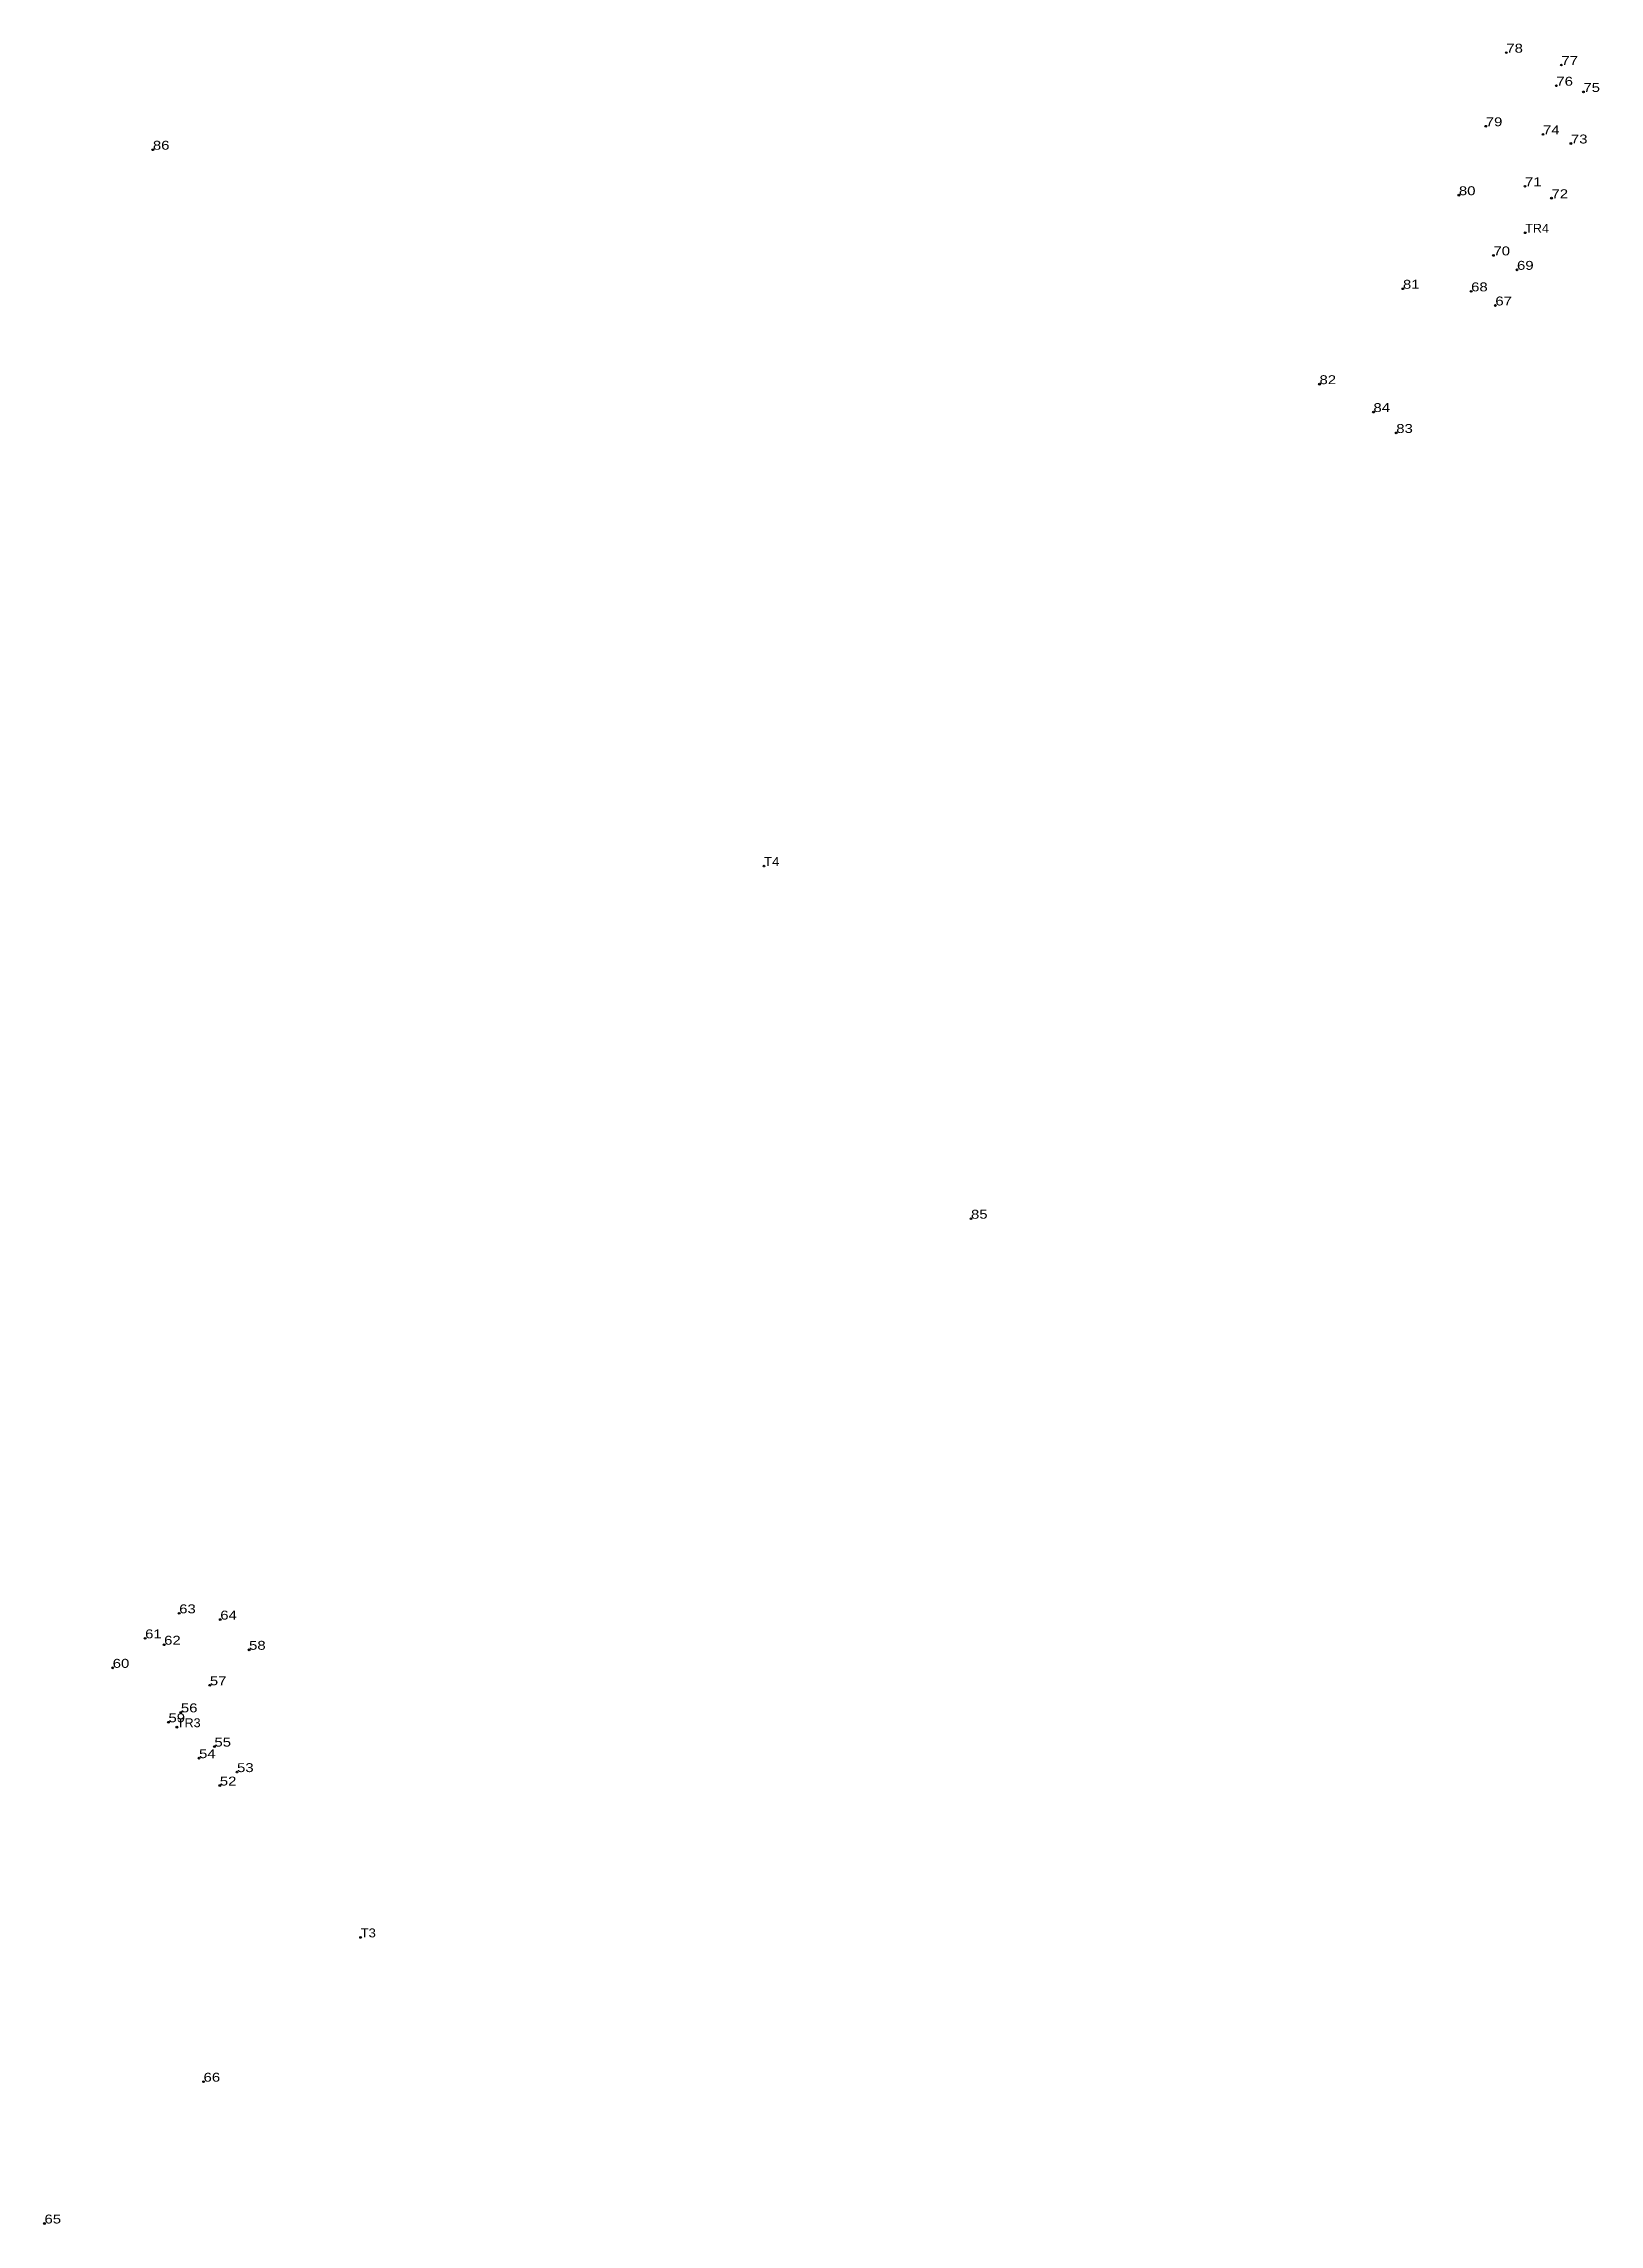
# Model space of a CAD drawing. Header units: metres. Extents: x 535505 to 539576, y 1836584 to 1838311.
# Drawn here: x 537379.3 to 537693.2, y 1837871.1 to 1838311.3 of the extents above; entities that cross this region are included whole.
import ezdxf

# ---------------------------------------------------------------- set-up
doc = ezdxf.new("R2010")
doc.units = ezdxf.units.M
doc.header["$LTSCALE"] = 0.72
doc.header["$PDMODE"] = 32
doc.header["$PDSIZE"] = 0.36
doc.layers.add('12', color=7, linetype='Continuous')
doc.layers.add('7', color=7, linetype='Continuous')

msp = doc.modelspace()

# ---------------------------------------------------------------- texts
at = {"layer": '12'}
for s, width, p in [('78', 1.25, (537674.44, 1838309.49)), ('77', 1.25, (537685.55, 1838307)), ('76', 1.25, (537684.54, 1838302.82)), ('75', 1.25, (537690, 1838301.56)), ('79', 1.25, (537670.29, 1838294.64)), ('74', 1.25, (537681.84, 1838292.99)), ('73', 1.25, (537687.48, 1838291.16)), ('86', 1.25, (537401.31, 1838289.9)), ('71', 1.25, (537678.21, 1838282.52)), ('80', 1.25, (537664.87, 1838280.72)), ('72', 1.25, (537683.56, 1838280.12)), ('TR4', 1.05, (537678.26, 1838273.14)), ('70', 1.25, (537671.84, 1838268.57)), ('69', 1.25, (537676.6, 1838265.66)), ('81', 1.25, (537653.58, 1838261.84)), ('68', 1.25, (537667.34, 1838261.31)), ('67', 1.25, (537672.23, 1838258.46)), ('82', 1.25, (537636.74, 1838242.58)), ('84', 1.25, (537647.63, 1838236.95)), ('83', 1.25, (537652.23, 1838232.73)), ('T4', 1.1, (537524.64, 1838145.31)), ('85', 1.25, (537566.41, 1838074.13)), ('63', 1.25, (537406.62, 1837994.48)), ('64', 1.25, (537414.91, 1837993.22)), ('61', 1.25, (537399.74, 1837989.43)), ('62', 1.25, (537403.58, 1837988.14)), ('60', 1.25, (537393.2, 1837983.48)), ('58', 1.25, (537420.72, 1837987.12)), ('57', 1.25, (537412.81, 1837979.96)), ('56', 1.25, (537406.96, 1837974.49)), ('59', 1.25, (537404.45, 1837972.49)), ('TR3', 1.05, (537406.16, 1837971.49)), ('55', 1.25, (537413.73, 1837967.58)), ('54', 1.25, (537410.62, 1837965.24)), ('53', 1.25, (537418.29, 1837962.43)), ('52', 1.25, (537414.82, 1837959.72)), ('T3', 1.1, (537443.22, 1837929.07)), ('66', 1.25, (537411.54, 1837899.94)), ('65', 1.25, (537379.44, 1837871.32))]:
    msp.add_text(s, height=1.8, dxfattribs=dict(at, width=width)).set_placement(p)

# ---------------------------------------------------------------- linework, layer by layer
at = {"layer": '7'}
for p in [(537674.44, 1838309.49), (537685.55, 1838307), (537684.54, 1838302.82), (537690, 1838301.56), (537670.29, 1838294.64), (537681.84, 1838292.99), (537401.31, 1838289.9), (537687.48, 1838291.16), (537664.87, 1838280.72), (537678.21, 1838282.52), (537683.56, 1838280.12), (537678.26, 1838273.14), (537671.84, 1838268.57), (537676.6, 1838265.66), (537653.58, 1838261.84), (537667.34, 1838261.31), (537672.23, 1838258.46), (537636.74, 1838242.58), (537647.63, 1838236.95), (537652.23, 1838232.73), (537524.64, 1838145.31), (537566.41, 1838074.13), (537406.62, 1837994.48), (537399.74, 1837989.43), (537414.91, 1837993.22), (537403.58, 1837988.14), (537420.72, 1837987.12), (537393.2, 1837983.48), (537412.81, 1837979.96), (537404.45, 1837972.49), (537406.16, 1837971.49), (537406.96, 1837974.49), (537413.73, 1837967.58), (537410.62, 1837965.24), (537414.82, 1837959.72), (537418.29, 1837962.43), (537443.22, 1837929.07), (537411.54, 1837899.94), (537379.44, 1837871.32)]:
    msp.add_point(p, dxfattribs=at)

msp.set_redraw_order([(e.dxf.handle, doc.entitydb.next_handle()) for e in msp.query("TEXT MTEXT ATTDEF DIMENSION ARC_DIMENSION")])  # texts and dimensions are drawn at this point

doc.saveas('drawing.dxf')
